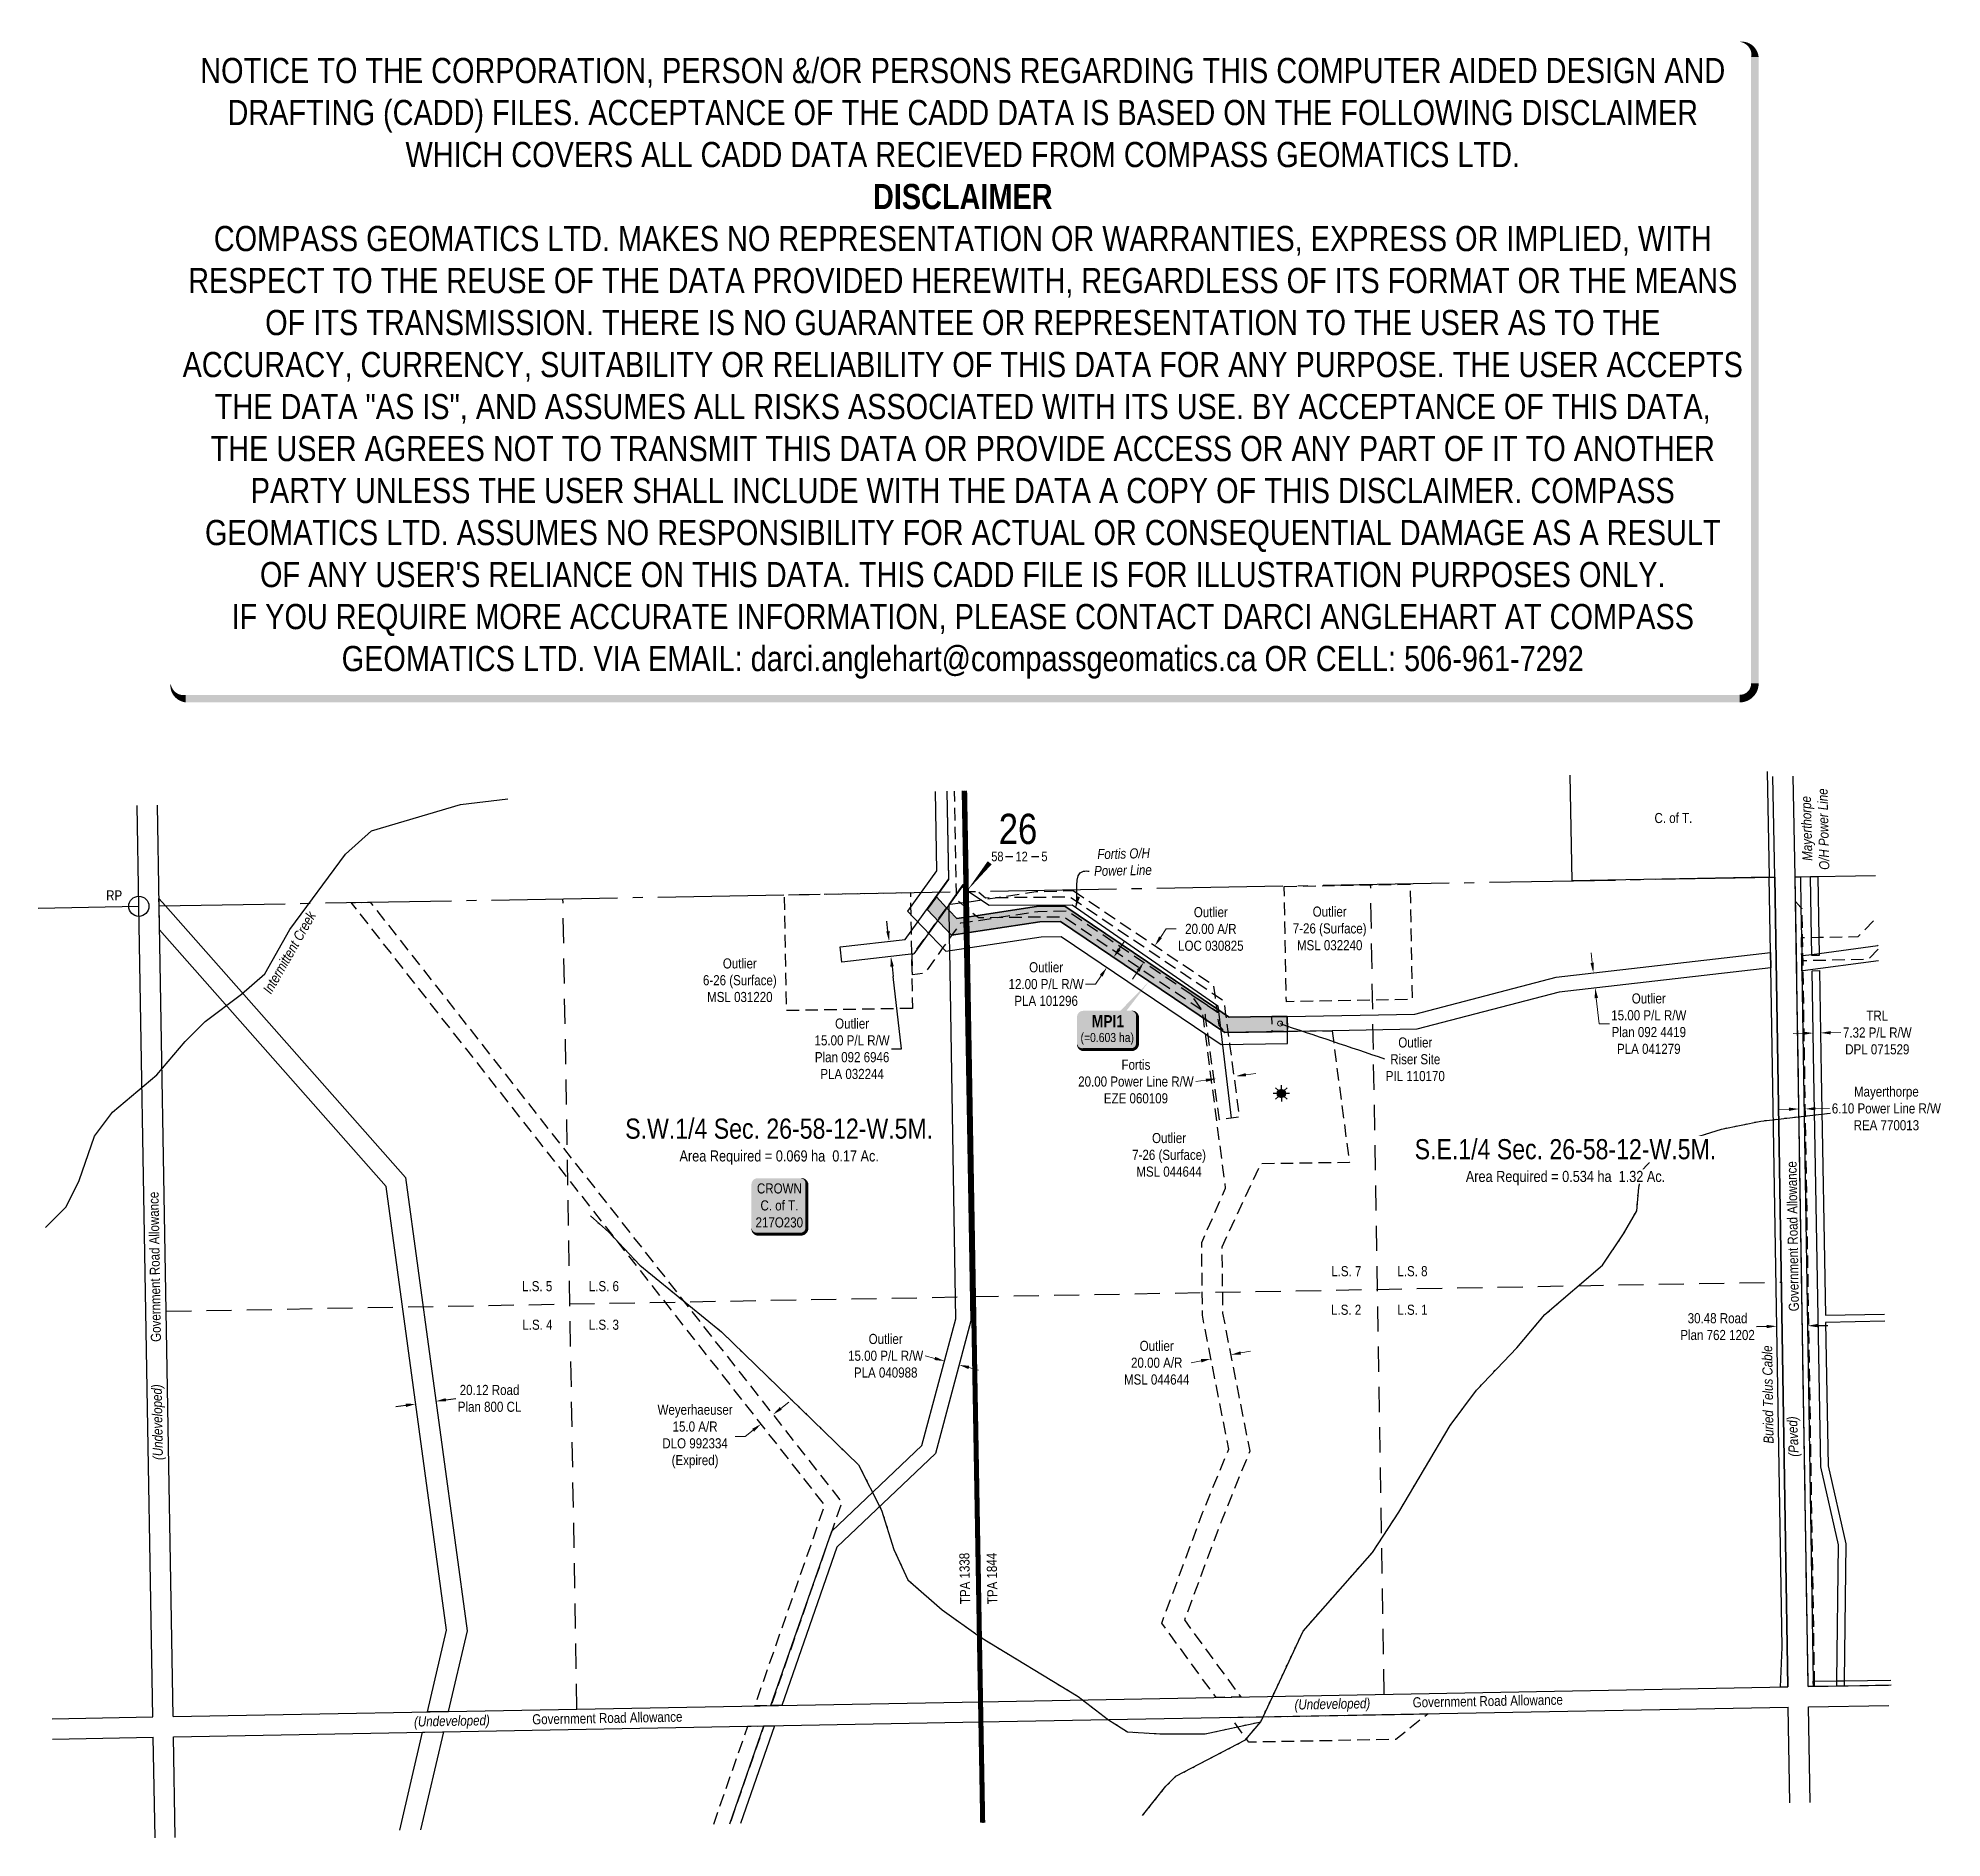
# Model space of a CAD drawing. Extents: x 585916 to 587804, y 5988184 to 5989970.
import ezdxf
from ezdxf.enums import TextEntityAlignment as Align

# ---------------------------------------------------------------- set-up
doc = ezdxf.new("R2010")
doc.units = 0
doc.header["$LTSCALE"] = 5
doc.header["$PDSIZE"] = 0.5
for name, pattern in [('CENTERLINEX3', [5, 2.5, -1, 0.5, -1]), ('foc-ACCESSROAD', [3.75, 2.5, -1.25]), ('foc-FLOWLINE', [3.75, 2.5, -1.25]), ('foc-LSD', [8, 5, -3]), ('foc-QUARTERLINE', [33, 25, -3, 2, -3]), ('foc-WHEELTRACKS', [2, 0.4, -1.6])]:
    doc.linetypes.add(name, pattern=pattern)
doc.layers.get('Defpoints').update_dxf_attribs({"color": 9})
for name, color, linetype in [('10', 1, 'Continuous'), ('35', 37, 'Continuous'), ('9', 3, 'Continuous'), ('AS-OWNER', 7, 'Continuous'), ('AS-POWER', 104, 'foc-POWER'), ('AS-TELUS', 224, 'foc-TEL'), ('C-AR', 13, 'foc-ACCESSROAD'), ('C-RW', 13, 'Continuous'), ('C-SYMBOL', 7, 'Continuous'), ('C-WS', 13, 'foc-ACCESSROAD'), ('C-WS-S', 8, 'Continuous'), ('CG-NOTES', 7, 'Continuous'), ('F-AR', 190, 'foc-ACCESSROAD'), ('F-EZE', 190, 'foc-FLOWLINE'), ('F-RW', 190, 'Continuous'), ('L-AREAREQUIRED', 7, 'Continuous'), ('L-QSEC', 8, 'foc-QUARTERLINE'), ('L-ROAD-T', 7, 'Continuous'), ('L-SEC', 7, 'Continuous'), ('L-SECLBL', 7, 'Continuous'), ('L-SECTION-LSD', 7, 'foc-LSD'), ('L-TITLEDB', 4, 'Continuous'), ('L-TITLEDB-T', 4, 'Continuous'), ('P-TEMP-BLOCKS', 250, 'Continuous'), ('P-TEMP-H', 41, 'Continuous'), ('P-TEMP_WORKSPACE', 46, 'Continuous'), ('T-CREEK', 160, 'Continuous'), ('T-WATER-P3', 160, 'foc-WHEELTRACKS'), ('T-WATER-T', 170, 'Continuous')]:
    doc.layers.add(name, color=color, linetype=linetype)
doc.layers.add('AS-TRAPPER BOUNDARY', color=7, linetype='CENTERLINEX3', true_color=0xb85c00, transparency=0.6)
doc.layers.add('AS-TRAPPER-T', color=7, linetype='Continuous', true_color=0xc26100)
for name, color, linetype, lineweight in [('C-AR-T', 13, 'Continuous', 9), ('C-RW-T', 13, 'Continuous', 9), ('C-WS-T', 13, 'Continuous', 9), ('F-AR-T', 190, 'Continuous', 9), ('F-EZE-T', 190, 'Continuous', 9), ('F-RW-T', 190, 'Continuous', 9), ('T-TEXT', 48, 'Continuous', 18)]:
    doc.layers.add(name, color=color, linetype=linetype, lineweight=lineweight)
doc.layers.add('DISCLAIMER', color=7, linetype='Continuous', plot=False)
doc.styles.add('100L', font='ARIALN.TTF', dxfattribs={"height": 11})
doc.styles.add('175L', font='ARIALN.TTF', dxfattribs={"height": 20})
doc.styles.add('80', font='ARIALN.TTF', dxfattribs={"height": 10})
doc.styles.add('80CG', font='ARIALN.TTF', dxfattribs={"height": 10})
doc.styles.add('80L', font='ARIALN.TTF', dxfattribs={"height": 10})
doc.styles.add('80LS', font='ARIALNI.TTF', dxfattribs={"height": 10})
doc.styles.add('BOLD', font='ARIALNB.TTF')
doc.styles.add('foc-LtypeFont', font='ARIALN.TTF', dxfattribs={"height": 7.35})
doc.styles.add('MtXpl_Arial_Narrow', font='ARIALNI.TTF')
doc.styles.add('SIMPLEX', font='ARIALN.TTF')
doc.linetypes.add('foc-POWER', pattern='A,6,-1,["P",foc-LtypeFont,S=0.2,R=0,X=-0.625,Y=-0.75],-1.24,4', length=12.24)
doc.linetypes.add('foc-POWER-NOLINE', pattern='A,0,-4,["P",foc-LtypeFont,S=0.2,R=0,X=-0.625,Y=-0.75],-8.24', length=12.24)
doc.linetypes.add('foc-TEL', pattern='A,2,-1,["T",foc-LtypeFont,S=0.2,R=0,X=-0.425,Y=-0.75],-1.24,8', length=12.24)
doc.linetypes.add('foc-TEL-NOLINE', pattern='A,0,-2,["T",foc-LtypeFont,S=0.2,R=0,X=-0.425,Y=-0.75],-10.24', length=12.24)
doc.linetypes.add('foc-TOPO-flowdirection-NOLINE', pattern='A,0,[">",foc-LtypeFont,S=0.3,R=0,X=0,Y=-0.945],-20,[">",foc-LtypeFont,S=0.3,R=0,X=0,Y=-0.945],0', length=20)
doc.dimstyles.new('Compass 5 000', dxfattribs={"dimscale": 5, "dimtxt": 9, "dimasz": 2, "dimexe": 0.2, "dimexo": 0.0625, "dimgap": 0.5, "dimtad": 0, "dimtih": 1, "dimtoh": 1, "dimzin": 0, "dimdsep": 46, "dimtxsty": '80CG', "dimcen": 0.1, "dimse1": 1, "dimse2": 1, "dimclrd": 256, "dimclrt": 256, "dimaunit": 1, "dimadec": 4, "dimazin": 0, "dimtfac": 0.06, "dimtofl": 0, "dimtmove": 0, "dimatfit": 1, "dimfxl": 0.2, "dimtolj": 1, "dimtzin": 0, "dimlwd": -1, "dimarcsym": 0})

msp = doc.modelspace()

# ---------------------------------------------------------------- texts
at = {"layer": 'AS-TELUS', "insert": (587627.455, 5988575.499), "char_height": 9.99983, "attachment_point": 1, "rotation": 90.899801, "style": '175L'}
msp.add_mtext_dynamic_manual_height_columns('{\\fArial Narrow|b0|i1|c0|p34;Buried Telus Cable}', width=97.27709, gutter_width=100.043, heights=[0], dxfattribs=at)
at = {"layer": 'AS-TRAPPER-T', "style": '80L'}
for s, p in [('TPA 1338', (586840.394, 5988416.411)), ('TPA 1844', (586867.444, 5988416.375))]:
    msp.add_text(s, height=9.9897, rotation=91.002164, dxfattribs=at).set_placement(p)
at = {"layer": 'C-SYMBOL', "color": 3, "style": '175L'}
msp.add_text('S.W.1/4 Sec. 26-58-12-W.5M.', height=19.99101, dxfattribs=at).set_placement((586650.851, 5988872.112), align=Align.BOTTOM_CENTER)
at = {"layer": 'C-WS-T', "char_height": 9.99551, "width": 78.95946, "attachment_point": 5, "style": '80CG'}
for s, insert in [('\\A1;Outlier\\P7-26 (Surface)\\PMSL 032240', (587197, 5989086.696)), ('\\A1;Outlier\\P6-26 (Surface)\\PMSL 031220', (586611.821, 5989035.307)), ('\\A1;Outlier\\PRiser Site\\PPIL 110170', (587281.936, 5988956.884)), ('\\A1;Outlier\\P7-26 (Surface)\\PMSL 044644', (587037.669, 5988862.054))]:
    msp.add_mtext(s, dxfattribs=dict(at, insert=insert))
at = {"layer": 'L-AREAREQUIRED', "color": 5, "style": '100L'}
msp.add_text('Area Required = 0.069 ha  0.17 Ac.', height=10.99506, dxfattribs=at).set_placement((586650.851, 5988852.225), align=Align.BOTTOM_CENTER)
at = {"layer": 'L-ROAD-T', "style": '80L'}
for height, rotation, p in [(9.99551, 90.917515, (587656.361, 5988781.285)), (10, 90.940902, (586031.316, 5988751)), (10, 1.053684, (586480.33, 5988303.32)), (10, 1.051452, (587353.836, 5988320.165))]:
    msp.add_text('Government Road Allowance', height=height, rotation=rotation, dxfattribs=at).set_placement(p, align=Align.MIDDLE_CENTER)
at = {"layer": 'L-TITLEDB-T', "insert": (587538.011, 5989196.249), "char_height": 9.99551, "width": 36.66606, "attachment_point": 5, "style": '80CG'}
msp.add_mtext('\\A1;C. of T.', dxfattribs=at)
at = {"layer": 'T-TEXT', "style": '80LS'}
for s, height, rotation, p in [('(Undeveloped)', 10, 90.940902, (586033.848, 5988596.833)), ('(Paved)', 9.9955, 92.688527, (587656.565, 5988582.542)), ('(Undeveloped)', 10, 1.051452, (587199.675, 5988317.336)), ('(Undeveloped)', 10, 1.053684, (586326.168, 5988300.485))]:
    msp.add_text(s, height=height, rotation=rotation, dxfattribs=at).set_placement(p, align=Align.MIDDLE_CENTER)
at = {"layer": 'T-WATER-T', "insert": (586135.659, 5989021.506), "char_height": 9.99551, "attachment_point": 1, "rotation": 60.391195, "style": '100L'}
msp.add_mtext_dynamic_manual_height_columns('\\pi4.91193;{\\fArial Narrow|b0|i1|c0|p34;Intermittent Creek}', width=100.88801, gutter_width=54.975, heights=[0], dxfattribs=at)

# ---------------------------------------------------------------- blocks, each defined once
blk = doc.blocks.new('RP')
at = {"layer": '35', "color": 3}
blk.add_circle((0, 0), 10, dxfattribs=at)
at = {"layer": '35', "color": 3, "style": '80'}
blk.add_attdef('RP_001', (-32.4, 5.8), '', height=10, dxfattribs=at)
blk = doc.blocks.new('L-SECLBL')
at = {"layer": '9', "color": 7}
for p, q in [((-5.1, -27.8), (-12.3, -27.8)), ((20.7, -27.8), (13.5, -27.8))]:
    blk.add_line(p, q, dxfattribs=at)
at = {"layer": '10', "color": 2, "style": 'SIMPLEX'}
blk.add_attdef('SEC', text='', height=30, dxfattribs=at).set_placement((0, 0), align=Align.MIDDLE)
at = {"layer": '10', "color": 5, "style": '80L'}
blk.add_attdef('TWP', text='', height=9.5, dxfattribs=at).set_placement((-14.4, -27.4), align=Align.MIDDLE_RIGHT)
blk.add_attdef('RGE', text='', height=9.5, dxfattribs=at).set_placement((3.6, -27.4), align=Align.MIDDLE_CENTER)
blk.add_attdef('MER', text='', height=9.5, dxfattribs=at).set_placement((23.2, -27.4), align=Align.MIDDLE_LEFT)
blk = doc.blocks.new('*D378')
at = {"layer": 'C-AR-T', "transparency": 16777216}
for p, q in [((587029.2, 5989077.9), (587034.8, 5989086.2)), ((587034.8, 5989086.2), (587044.8, 5989086.2)), ((587006.9, 5989044.7), (587001.3, 5989036.4))]:
    blk.add_line(p, q, dxfattribs=at)
for points in [[(587027.8, 5989078.8), (587030.6, 5989077), (587023.6, 5989069.6)], [(587005.5, 5989045.6), (587008.3, 5989043.8), (587012.5, 5989053)]]:
    blk.add_solid(points, dxfattribs=at)
at = {"layer": 'Defpoints', "color": 0, "transparency": 16777216}
for p in [(587002.7, 5989083.7), (586991.5, 5989067.1), (587023.6, 5989069.6)]:
    blk.add_point(p, dxfattribs=at)
at = {"layer": 'C-AR-T', "transparency": 16777216, "insert": (587079.1, 5989086.2), "char_height": 10, "attachment_point": 5, "style": '80CG'}
blk.add_mtext('\\A1;Outlier\\P20.00 A/R\\PLOC 030825', dxfattribs=at)
blk = doc.blocks.new('*D380')
at = {"layer": 'C-RW-T', "transparency": 16777216}
for p, q in [((586805.2, 5988660.1), (586795.6, 5988662.7)), ((586839.1, 5988651.1), (586848.7, 5988648.5))]:
    blk.add_line(p, q, dxfattribs=at)
for points in [[(586805.7, 5988661.7), (586804.8, 5988658.5), (586814.9, 5988657.5)], [(586839.5, 5988652.7), (586838.6, 5988649.5), (586829.4, 5988653.7)]]:
    blk.add_solid(points, dxfattribs=at)
at = {"layer": 'Defpoints', "color": 0, "transparency": 16777216}
for p in [(586814, 5988654), (586814.9, 5988657.5), (586828.5, 5988650.1)]:
    blk.add_point(p, dxfattribs=at)
at = {"layer": 'C-RW-T', "transparency": 16777216, "insert": (586756.5, 5988662.7), "char_height": 10, "attachment_point": 5, "style": '80CG'}
blk.add_mtext('\\A1;Outlier\\P15.00 P/L R/W\\PPLA 040988', dxfattribs=at)
blk = doc.blocks.new('*D381')
at = {"layer": 'C-RW-T', "transparency": 16777216}
for p, q in [((587457.5, 5989052.5), (587456.3, 5989062.4)), ((587461.5, 5989017.7), (587464.5, 5988992.2)), ((587464.5, 5988992.2), (587474.5, 5988992.2))]:
    blk.add_line(p, q, dxfattribs=at)
for points in [[(587459.1, 5989052.7), (587455.8, 5989052.3), (587458.6, 5989042.6)], [(587463.2, 5989017.9), (587459.9, 5989017.5), (587460.4, 5989027.7)]]:
    blk.add_solid(points, dxfattribs=at)
at = {"layer": 'Defpoints', "color": 0, "transparency": 16777216}
for p in [(587455, 5989042.1), (587456.7, 5989027.2), (587460.4, 5989027.7)]:
    blk.add_point(p, dxfattribs=at)
at = {"layer": 'C-RW-T', "transparency": 16777216, "insert": (587513.6, 5988992.2), "char_height": 10, "attachment_point": 5, "style": '80CG'}
blk.add_mtext('\\A1;Outlier\\P15.00 P/L R/W\\PPlan 092 4419\\PPLA 041279', dxfattribs=at)
blk = doc.blocks.new('*D386')
at = {"layer": 'C-RW-T', "transparency": 16777216}
for p, q in [((586988.3, 5989066.4), (586993.9, 5989074.6)), ((586964.7, 5989031.5), (586954.7, 5989031.5)), ((586970.3, 5989039.8), (586964.7, 5989031.5))]:
    blk.add_line(p, q, dxfattribs=at)
for points in [[(586986.9, 5989067.3), (586989.7, 5989065.4), (586982.7, 5989058.1)], [(586969, 5989040.7), (586971.7, 5989038.9), (586975.9, 5989048.1)]]:
    blk.add_solid(points, dxfattribs=at)
at = {"layer": 'Defpoints', "color": 0, "transparency": 16777216}
for p in [(586975.9, 5989048.1), (587023.6, 5989015.9), (587030.3, 5989025.9)]:
    blk.add_point(p, dxfattribs=at)
at = {"layer": 'C-RW-T', "transparency": 16777216, "insert": (586915.7, 5989031.5), "char_height": 10, "attachment_point": 5, "style": '80CG'}
blk.add_mtext('\\A1;Outlier\\P12.00 P/L R/W\\PPLA 101296', dxfattribs=at)
blk = doc.blocks.new('*D390')
at = {"layer": 'Defpoints', "color": 0, "transparency": 16777216}
for p in [(586630.3, 5988598.3), (586632.8, 5988595), (586642.1, 5988607.6)]:
    blk.add_point(p, dxfattribs=at)
at = {"layer": 'F-AR-T', "transparency": 16777216}
for p, q in [((586652.5, 5988610.5), (586660.3, 5988616.7)), ((586617.1, 5988582.7), (586607.1, 5988582.7)), ((586625, 5988588.9), (586617.1, 5988582.7))]:
    blk.add_line(p, q, dxfattribs=at)
for points in [[(586651.5, 5988611.8), (586653.5, 5988609.2), (586644.6, 5988604.3)], [(586624, 5988590.2), (586626, 5988587.5), (586632.8, 5988595)]]:
    blk.add_solid(points, dxfattribs=at)
at = {"layer": 'F-AR-T', "transparency": 16777216, "insert": (586567.4, 5988582.7), "char_height": 10, "attachment_point": 5, "style": '80CG'}
blk.add_mtext('\\A1;Weyerhaeuser\\P15.0 A/R\\PDLO 992334\\P(Expired)', dxfattribs=at)
blk = doc.blocks.new('*D391')
at = {"layer": 'Defpoints', "color": 0, "transparency": 16777216}
for p in [(587084.2, 5988937.5), (587086.4, 5988920.8), (587106.2, 5988923.5)]:
    blk.add_point(p, dxfattribs=at)
at = {"layer": 'F-EZE-T', "transparency": 16777216}
for p, q in [((587074.3, 5988936.2), (587064.3, 5988934.8)), ((587113.9, 5988941.5), (587123.8, 5988942.9))]:
    blk.add_line(p, q, dxfattribs=at)
for points in [[(587074, 5988937.8), (587074.5, 5988934.5), (587084.2, 5988937.5)], [(587113.7, 5988943.2), (587114.1, 5988939.9), (587104, 5988940.2)]]:
    blk.add_solid(points, dxfattribs=at)
at = {"layer": 'F-EZE-T', "transparency": 16777216, "insert": (587004.8, 5988934.8), "char_height": 10, "attachment_point": 5, "style": '80CG'}
blk.add_mtext('\\A1;Fortis\\P20.00 Power Line R/W\\PEZE 060109', dxfattribs=at)
blk = doc.blocks.new('*D392')
at = {"layer": 'Defpoints', "color": 0, "transparency": 16777216}
for p in [(587662.6, 5988906.4), (587668.7, 5988907.7), (587668.7, 5988906.5)]:
    blk.add_point(p, dxfattribs=at)
at = {"layer": 'F-EZE-T', "transparency": 16777216}
for p, q in [((587652.6, 5988907.4), (587642.6, 5988907.2)), ((587678.7, 5988907.9), (587692.9, 5988908.1))]:
    blk.add_line(p, q, dxfattribs=at)
for points in [[(587652.6, 5988909), (587652.6, 5988905.7), (587662.6, 5988907.6)], [(587678.7, 5988909.5), (587678.7, 5988906.2), (587668.7, 5988907.7)]]:
    blk.add_solid(points, dxfattribs=at)
at = {"layer": 'F-EZE-T', "transparency": 16777216, "insert": (587749.3, 5988908.1), "char_height": 10, "attachment_point": 5, "style": '80CG', "bg_fill": 3, "box_fill_scale": 1.1, "bg_fill_color": 256, "bg_fill_true_color": 13158600, "bg_fill_transparency": 0}
blk.add_mtext('\\A1;Mayerthorpe\\P6.10 Power Line R/W\\PREA 770013', dxfattribs=at)
blk = doc.blocks.new('*D396')
at = {"layer": 'Defpoints', "color": 0, "transparency": 16777216}
for p in [(587684, 5988983.1), (587677.9, 5988919.9), (587685.2, 5988920.1)]:
    blk.add_point(p, dxfattribs=at)
at = {"layer": 'F-RW-T', "transparency": 16777216}
for p, q in [((587666.7, 5988982.7), (587656.7, 5988982.6)), ((587694, 5988983.3), (587704, 5988983.4))]:
    blk.add_line(p, q, dxfattribs=at)
for points in [[(587666.7, 5988984.4), (587666.7, 5988981.1), (587676.7, 5988982.9)], [(587694, 5988984.9), (587694.1, 5988981.6), (587684, 5988983.1)]]:
    blk.add_solid(points, dxfattribs=at)
at = {"layer": 'F-RW-T', "transparency": 16777216, "insert": (587740.3, 5988983.4), "char_height": 10, "attachment_point": 5, "style": '80CG'}
blk.add_mtext('\\A1;TRL\\P7.32 P/L R/W\\PDPL 071529', dxfattribs=at)
blk = doc.blocks.new('*D398')
at = {"layer": 'Defpoints', "color": 0, "transparency": 16777216}
for p in [(586310.3, 5988617.6), (586311.2, 5988611.4), (586291.3, 5988608.6)]:
    blk.add_point(p, dxfattribs=at)
at = {"layer": 'L-TITLEDB-T', "transparency": 16777216}
for p, q in [((586280.5, 5988613.5), (586270.6, 5988612.2)), ((586320.2, 5988619), (586330.1, 5988620.4))]:
    blk.add_line(p, q, dxfattribs=at)
for points in [[(586280.3, 5988615.2), (586280.7, 5988611.9), (586290.4, 5988614.9)], [(586320, 5988620.7), (586320.5, 5988617.4), (586310.3, 5988617.6)]]:
    blk.add_solid(points, dxfattribs=at)
at = {"layer": 'L-TITLEDB-T', "transparency": 16777216, "insert": (586363.5, 5988620.4), "char_height": 10, "attachment_point": 5, "style": '80CG'}
blk.add_mtext('\\A1;20.12 Road\\PPlan 800 CL', dxfattribs=at)
blk = doc.blocks.new('*D400')
at = {"layer": 'Defpoints', "color": 0, "transparency": 16777216}
for p in [(587640.3, 5988706.2), (587670.9, 5988706.8), (587640.5, 5988692)]:
    blk.add_point(p, dxfattribs=at)
at = {"layer": 'L-TITLEDB-T', "transparency": 16777216}
for p, q in [((587630.5, 5988691.8), (587620.5, 5988691.6)), ((587681.2, 5988692.7), (587691.2, 5988692.9))]:
    blk.add_line(p, q, dxfattribs=at)
for points in [[(587630.5, 5988693.4), (587630.6, 5988690.1), (587640.5, 5988692)], [(587681.1, 5988694.3), (587681.2, 5988691), (587671.2, 5988692.5)]]:
    blk.add_solid(points, dxfattribs=at)
at = {"layer": 'L-TITLEDB-T', "transparency": 16777216, "insert": (587581.8, 5988691.6), "char_height": 10, "attachment_point": 5, "style": '80CG'}
blk.add_mtext('\\A1;30.48 Road\\PPlan 762 1202', dxfattribs=at)
blk = doc.blocks.new('*U376')
h = blk.add_hatch(color=255)
edge = h.paths.add_edge_path()
edge.add_line((-21.5, -28.5), (21.5, -28.5))
edge.add_arc((21.5, -22.5), 6, 270, 360)
edge.add_line((27.5, -22.5), (27.5, 21))
edge.add_arc((21.5, 21), 6, 0, 90)
edge.add_line((21.5, 27), (-21.5, 27))
edge.add_arc((-21.5, 21), 6, 90, 180)
edge.add_line((-27.5, 21), (-27.5, -22.5))
edge.add_arc((-21.5, -22.5), 6, 180, 270)
at = {"color": 14, "flags": 128}
blk.add_lwpolyline([(-21.5, -28.5, 3, 3, 0), (21.5, -28.5, 3, 3, 0.414214), (27.5, -22.5, 3, 3, 0), (27.5, 21, 3, 0, 0.414214), (21.5, 27, 0, 0, 0), (-21.5, 27, 0, 0, 0.414214), (-27.5, 21, 0, 0, 0), (-27.5, -22.5, 0, 3, 0.414214)], format="xyseb", close=True, dxfattribs=at)
at = {"color": 14, "style": '80'}
blk.add_attdef('ENTER_TEXT_001', (-26.8, -4.9), '', height=10, dxfattribs=at)
blk = doc.blocks.new('GAS')
h = blk.add_hatch(color=255)
h.dxf.hatch_style = 1
edge = h.paths.add_edge_path()
edge.add_arc((0, 0), 0.9, 0, 360)
for p, q in [((-0.81, 0), (-1.62, 0)), ((-0.57, 0.57), (-1.14, 1.14)), ((0, 0.81), (0, 1.62)), ((0.57, 0.57), (1.14, 1.14)), ((1.62, 0), (0.81, 0)), ((-0.57, -0.57), (-1.14, -1.14)), ((0, -0.81), (0, -1.62)), ((1.14, -1.14), (0.57, -0.57))]:
    blk.add_line(p, q)
blk.add_circle((0, 0), 0.8)
blk = doc.blocks.new('*D407')
at = {"layer": 'C-RW', "transparency": 16777216}
for p, q in [((586758.8, 5989083.9), (586757.6, 5989093.8)), ((586762.8, 5989049), (586764, 5989039.1)), ((586772.3, 5988967.3), (586764, 5989039.1)), ((586762.3, 5988967.3), (586772.3, 5988967.3))]:
    blk.add_line(p, q, dxfattribs=at)
for points in [[(586760.4, 5989084.1), (586757.1, 5989083.7), (586759.9, 5989074)], [(586764.5, 5989049.2), (586761.2, 5989048.8), (586761.7, 5989058.9)]]:
    blk.add_solid(points, dxfattribs=at)
at = {"layer": 'Defpoints', "color": 0, "transparency": 16777216}
for p in [(586751.2, 5989073), (586753, 5989057.9), (586761.7, 5989058.9)]:
    blk.add_point(p, dxfattribs=at)
at = {"layer": 'C-RW', "transparency": 16777216, "insert": (586723.2, 5988967.3), "char_height": 10, "attachment_point": 5, "style": '80CG'}
blk.add_mtext('\\A1;Outlier\\P15.00 P/L R/W\\PPlan 092 6946\\PPLA 032244', dxfattribs=at)
blk = doc.blocks.new('*D455')
at = {"layer": 'C-AR-T', "transparency": 16777216}
for p, q in [((587069.5, 5988657.8), (587059.7, 5988655.8)), ((587108.7, 5988665.5), (587118.5, 5988667.4))]:
    blk.add_line(p, q, dxfattribs=at)
for points in [[(587069.2, 5988659.4), (587069.8, 5988656.1), (587079.3, 5988659.7)], [(587108.4, 5988667.1), (587109, 5988663.9), (587098.9, 5988663.6)]]:
    blk.add_solid(points, dxfattribs=at)
at = {"layer": 'Defpoints', "color": 0, "transparency": 16777216}
for p in [(587097.4, 5988671), (587077.8, 5988667.1), (587079.3, 5988659.7)]:
    blk.add_point(p, dxfattribs=at)
at = {"layer": 'C-AR-T', "transparency": 16777216, "insert": (587025.4, 5988655.8), "char_height": 10, "attachment_point": 5, "style": '80CG'}
blk.add_mtext('\\A1;Outlier\\P20.00 A/R\\PMSL 044644', dxfattribs=at)
blk = doc.blocks.new('*U457')
at = {"true_color": 0xff8aff}
h = blk.add_hatch(color=211, dxfattribs=at)
edge = h.paths.add_edge_path()
edge.add_line((-24, -20), (24, -20))
edge.add_arc((24, -14), 6, 270, 360)
edge.add_line((30, -14), (30, 12.5))
edge.add_arc((24, 12.5), 6, 0, 90)
edge.add_line((24, 18.5), (-24, 18.5))
edge.add_arc((-24, 12.5), 6, 90, 180)
edge.add_line((-30, 12.5), (-30, -14))
edge.add_arc((-24, -14), 6, 180, 270)
at = {"flags": 128}
blk.add_lwpolyline([(41.1, 47.2, 0, 7.5, 0), (0, 0, 0, 0, 0)], format="xyseb", dxfattribs=at)
at = {"color": 250, "flags": 128}
blk.add_lwpolyline([(-24, -20, 3, 3, 0), (24, -20, 3, 3, 0.414214), (30, -14, 3, 3, 0), (30, 12.5, 3, 0, 0.414214), (24, 18.5, 0, 0, 0), (-24, 18.5, 0, 0, 0.414214), (-30, 12.5, 0, 0, 0), (-30, -14, 0, 3, 0.414214)], format="xyseb", close=True, dxfattribs=at)
at = {"color": 250}
for tag, p, height, style in [('TEMP_AREA_W1_001', (-9.2, 2.2), 12, 'BOLD'), ('ENTER_TEXT_001', (-30.7, -12.5), 9, '80')]:
    blk.add_attdef(tag, p, '', height=height, dxfattribs=dict(at, style=style))
blk = doc.blocks.new('Disclaimer_Legal')
at = {"layer": 'DISCLAIMER', "color": 254, "flags": 128}
blk.add_lwpolyline([(-3612.9, -1104.6, 37.5, 37.5, 0), (4096.1, -1104.6, 37.5, 37.5, 0.414214), (4171.1, -1029.6, 37.5, 37.5, 0), (4171.1, 2078.7, 37.5, 0, 0.414214), (4096.1, 2153.7, 0, 0, 0), (-3612.9, 2153.7, 0, 0, 0.414214), (-3687.9, 2078.7, 0, 0, 0), (-3687.9, -1029.6, 0, 37.5, 0.414214)], format="xyseb", close=True, dxfattribs=at)
at = {"layer": 'DISCLAIMER', "color": 254, "insert": (241.6, 533.9), "char_height": 125, "width": 7717.568, "attachment_point": 5, "style": '80'}
blk.add_mtext('NOTICE TO THE CORPORATION, PERSON &/OR PERSONS REGARDING THIS COMPUTER AIDED DESIGN AND DRAFTING (CADD) FILES. ACCEPTANCE OF THE CADD DATA IS BASED ON THE FOLLOWING DISCLAIMER WHICH COVERS ALL CADD DATA RECIEVED FROM COMPASS GEOMATICS LTD.\\P{\\fArial Narrow|b1|i0|c0|p34;DISCLAIMER}\\PCOMPASS GEOMATICS LTD. MAKES NO REPRESENTATION OR WARRANTIES, EXPRESS OR IMPLIED, WITH RESPECT TO THE REUSE OF THE DATA PROVIDED HEREWITH, REGARDLESS OF ITS FORMAT OR THE MEANS OF ITS TRANSMISSION. THERE IS NO GUARANTEE OR REPRESENTATION TO THE USER AS TO THE ACCURACY, CURRENCY, SUITABILITY OR RELIABILITY OF THIS DATA FOR ANY PURPOSE. THE USER ACCEPTS THE DATA "AS IS", AND ASSUMES ALL RISKS ASSOCIATED WITH ITS USE. BY ACCEPTANCE OF THIS DATA, THE USER AGREES NOT TO TRANSMIT THIS DATA OR PROVIDE ACCESS OR ANY PART OF IT TO ANOTHER PARTY UNLESS THE USER SHALL INCLUDE WITH THE DATA A COPY OF THIS DISCLAIMER. COMPASS GEOMATICS LTD. ASSUMES NO RESPONSIBILITY FOR ACTUAL OR CONSEQUENTIAL DAMAGE AS A RESULT OF ANY USER\'S RELIANCE ON THIS DATA. THIS CADD FILE IS FOR ILLUSTRATION PURPOSES ONLY.\\PIF YOU REQUIRE MORE ACCURATE INFORMATION, PLEASE CONTACT DARCI ANGLEHART AT COMPASS GEOMATICS LTD. VIA EMAIL: darci.anglehart@compassgeomatics.ca OR CELL: 506-961-7292', dxfattribs=at)

# ---------------------------------------------------------------- dimensions: what is measured, and where the dimension line sits
at = {"layer": 'C-AR-T'}
dim = msp.add_aligned_dim(p1=(587097.439, 5988670.963), p2=(587077.832, 5988667.108), distance=7.544, text='Outlier\\P20.00 A/R\\PMSL 044644', dimstyle='Compass 5 000', dxfattribs=at)
dim.commit()
dim.dimension.update_dxf_attribs({"geometry": '*D455', "text_midpoint": (587025.39, 5988655.846)})
at = {"layer": 'C-RW', "color": 1}
dim = msp.add_linear_dim(base=(586761.658, 5989058.926), p1=(586751.236, 5989072.974), p2=(586752.984, 5989057.919), angle=276.624122, text='Outlier\\P15.00 P/L R/W\\PPlan 092 6946\\PPLA 032244', dimstyle='Compass 5 000', override={"dimtmove": 1}, dxfattribs=at)
dim.commit()
dim.dimension.update_dxf_attribs({"geometry": '*D407', "text_midpoint": (586751.434, 5988967.308), "dimtype": 161})
at = {"layer": 'C-RW-T'}
for base, p1, p2, angle, text, picture, middle in [((586975.944, 5989048.098), (587030.303, 5989025.893), (587023.566, 5989015.922), 235.955537, 'Outlier\\P12.00 P/L R/W\\PPLA 101296', '*D386', (586915.661, 5989031.526)), ((587460.384, 5989027.652), (587455.008, 5989042.135), (587456.742, 5989027.228), 276.634567, 'Outlier\\P15.00 P/L R/W\\PPlan 092 4419\\PPLA 041279', '*D381', (587513.589, 5988992.235))]:
    dim = msp.add_linear_dim(base=base, p1=p1, p2=p2, angle=angle, text=text, dimstyle='Compass 5 000', dxfattribs=at)
    dim.commit()
    dim.dimension.update_dxf_attribs({"geometry": picture, "text_midpoint": middle, "dimtype": 161})
dim = msp.add_aligned_dim(p1=(586828.457, 5988650.096), p2=(586813.955, 5988653.955), distance=-3.699, text='Outlier\\P15.00 P/L R/W\\PPLA 040988', dimstyle='Compass 5 000', dxfattribs=at)
dim.commit()
dim.dimension.update_dxf_attribs({"geometry": '*D380', "text_midpoint": (586756.493, 5988662.673)})
at = {"layer": 'F-AR-T'}
dim = msp.add_aligned_dim(p1=(586642.051, 5988607.606), p2=(586630.264, 5988598.319), distance=4.172, text='Weyerhaeuser\\P15.0 A/R\\PDLO 992334\\P(Expired)', dimstyle='Compass 5 000', dxfattribs=at)
dim.commit()
dim.dimension.update_dxf_attribs({"geometry": '*D390', "text_midpoint": (586567.39, 5988582.663)})
at = {"layer": 'F-EZE-T'}
dim = msp.add_linear_dim(base=(587084.168, 5988937.526), p1=(587106.227, 5988923.516), p2=(587086.426, 5988920.837), angle=187.703418, text='Fortis\\P20.00 Power Line R/W\\PEZE 060109', dimstyle='Compass 5 000', dxfattribs=at)
dim.commit()
dim.dimension.update_dxf_attribs({"geometry": '*D391', "text_midpoint": (587004.755, 5988934.846), "dimtype": 161})
at = {"layer": 'L-TITLEDB-T'}
for p1, p2, distance, text, picture, middle in [((587670.905, 5988706.789), (587640.278, 5988706.242), 14.292, '30.48 Road\\PPlan 762 1202', '*D400', (587581.832, 5988691.596)), ((586291.258, 5988608.639), (586311.181, 5988611.374), 6.329, '20.12 Road\\PPlan 800 CL', '*D398', (586363.504, 5988620.364))]:
    dim = msp.add_aligned_dim(p1=p1, p2=p2, distance=distance, text=text, dimstyle='Compass 5 000', dxfattribs=at)
    dim.commit()
    dim.dimension.update_dxf_attribs({"geometry": picture, "text_midpoint": middle})

# ---------------------------------------------------------------- hatches: boundary and pattern name
at = {"layer": 'P-TEMP-H'}
h = msp.add_hatch(color=256, dxfattribs=at)
h.dxf.hatch_style = 1
h.paths.add_polyline_path([(587139.744, 5988999.249), (587097.417, 5988998.679), (587093.771, 5989001.144), (587084.85, 5989007.178), (586934.338, 5989108.971), (586908.248, 5989108.726), (586845.94, 5989099.373), (586837.014, 5989098.04), (586834.08, 5989097.6), (586826.938, 5989096.529), (586819.43, 5989104.611), (586817.006, 5989107.22), (586806.801, 5989118.215), (586797.656, 5989105.409), (586821.743, 5989080.123), (586909.607, 5989093.413), (586930.018, 5989093.64), (587092.981, 5988983.551), (587140.062, 5988984.306), (587155.067, 5988984.547), (587154.749, 5988999.452)])

# ---------------------------------------------------------------- linework, layer by layer
at = {"layer": 'AS-POWER', "linetype": 'foc-POWER-NOLINE', "flags": 128}
msp.add_lwpolyline([(587660.337, 5989044.274), (587658.838, 5989137.909), (587656.825, 5989237.88)], dxfattribs=at)
at = {"layer": 'AS-POWER'}
msp.add_lwpolyline([(586834.084, 5989223.247), (586835.793, 5989125.298), (586859.09, 5989109.973), (586941.382, 5989110.239), (587085.883, 5989009.84), (587099.263, 5988898.501)], dxfattribs=at)
at = {"layer": 'AS-TELUS', "linetype": 'foc-TEL-NOLINE', "flags": 128}
msp.add_lwpolyline([(587651.596, 5988334.165), (587638.729, 5989137.587), (587636.717, 5989237.523)], dxfattribs=at)
at = {"layer": 'AS-TRAPPER BOUNDARY', "const_width": 4.998, "flags": 128}
msp.add_lwpolyline([(586852.757, 5988199.403), (586850.633, 5988319.462), (586834.823, 5989223.26)], dxfattribs=at)
at = {"layer": 'C-AR', "flags": 128}
msp.add_lwpolyline([(586942.594, 5989124.235), (587081.662, 5989030.444), (587082.959, 5989020.98), (587084.85, 5989007.178), (587085.305, 5989003.852), (587059.273, 5989021.409), (586936.722, 5989104.061), (586907.314, 5989103.269), (586869.232, 5989097.557), (586837.108, 5989092.629), (586834.17, 5989092.442), (586830.644, 5989091.92), (586822.581, 5989080.695), (586819.883, 5989076.939), (586813.267, 5989067.73), (586794.871, 5989042.12), (586783.216, 5989040.854), (586782.733, 5989058.792), (586782.675, 5989060.939), (586783.988, 5989061.082), (586799.281, 5989082.452), (586808.085, 5989094.754), (586817.007, 5989107.221), (586819.333, 5989110.473), (586830.425, 5989112.115), (586833.816, 5989112.618), (586836.755, 5989112.815), (586867.388, 5989117.49), (586905.504, 5989123.237), (586942.594, 5989124.235)], close=True, dxfattribs=at)
msp.add_lwpolyline([(587741.217, 5989066.063), (587731.099, 5989055.872), (587666.268, 5989054.647), (587665.361, 5989054.629), (587665.281, 5989059.631), (587664.993, 5989077.638), (587665.9, 5989077.655), (587675.039, 5989077.828), (587682.361, 5989077.965), (587721.339, 5989078.702), (587740.659, 5989098.162)], dxfattribs=at)
at = {"layer": 'C-RW'}
for points in [[(586832.336, 5989223.216), (586833.897, 5989130.765), (586784.471, 5989061.576), (586712.85, 5989053.258), (586711.21, 5989068.592), (586775.992, 5989075.684), (586819.03, 5989135.825), (586817.483, 5989222.952)], [(587741.414, 5989054.737), (587666.423, 5989044.732), (587665.521, 5989044.625), (587665.361, 5989054.629), (587665.281, 5989059.631), (587666.182, 5989059.742), (587675.336, 5989061.007), (587682.642, 5989062.005), (587740.699, 5989069.941), (587741.142, 5989070.382)], [(586601.901, 5988198.387), (586635.68, 5988295.384), (586646.342, 5988295.58), (586612.568, 5988198.597)]]:
    msp.add_lwpolyline(points, dxfattribs=at)
for points in [[(586653.394, 5988315.822), (586642.731, 5988315.625), (586703.033, 5988488.798), (586792.507, 5988573.817), (586826.07, 5988699.253), (586819.998, 5989065.145), (586819.883, 5989076.939), (586819.793, 5989082.442), (586819.43, 5989104.611), (586819.333, 5989110.473), (586826.683, 5989120.704), (586828.458, 5989123.176), (586833.507, 5989130.204), (586833.629, 5989123.268), (586833.816, 5989112.618), (586833.947, 5989109.153), (586834.08, 5989097.6), (586834.17, 5989092.442), (586834.379, 5989082.442), (586834.654, 5989067.3), (586841.111, 5988697.408), (586805.911, 5988565.852), (586708.091, 5988472.905), (586653.394, 5988315.822)], [(586819.43, 5989104.611), (586826.938, 5989096.529), (586834.08, 5989097.6), (586837.014, 5989098.04), (586845.94, 5989099.373), (586908.248, 5989108.726), (586934.338, 5989108.971), (587084.85, 5989007.178), (587093.771, 5989001.144), (587097.417, 5988998.679), (587139.744, 5988999.249), (587154.749, 5988999.452), (587281.5, 5989001.592), (587421.768, 5989038.319), (587634.419, 5989062.761), (587634.667, 5989047.683), (587424.516, 5989023.529), (587283.495, 5988986.638), (587199.4, 5988985.269), (587155.067, 5988984.547), (587092.981, 5988983.551), (586930.018, 5989093.64), (586909.607, 5989093.413), (586821.743, 5989080.123), (586797.656, 5989105.409), (586806.801, 5989118.215), (586817.006, 5989107.22), (586819.43, 5989104.611)]]:
    msp.add_lwpolyline(points, close=True, dxfattribs=at)
at = {"layer": 'C-WS', "flags": 128}
for points in [[(586783.076, 5989007.456), (586658.209, 5989005.235), (586656.165, 5989120.112), (586781.031, 5989122.333), (586781.25, 5989110.033), (586781.291, 5989107.751), (586781.391, 5989102.125), (586781.438, 5989099.495), (586781.69, 5989085.348), (586781.719, 5989083.712), (586782.105, 5989061.987), (586782.144, 5989059.838), (586782.463, 5989041.897), (586782.501, 5989039.769), (586783.076, 5989007.456)], [(587151.918, 5989128.498), (587276.78, 5989130.551), (587278.869, 5989016.332), (587154.01, 5989014.017), (587151.918, 5989128.498)], [(587199.398, 5988985.281), (587216.518, 5988854.486), (587128.321, 5988853.139), (587090.054, 5988770.474), (587090.749, 5988704.98), (587117.675, 5988568.05), (587089.522, 5988498.921), (587052.878, 5988400.597), (587108.721, 5988324.184), (587084.298, 5988323.737), (587030.41, 5988397.474), (587070.903, 5988506.751), (587096.91, 5988570.085), (587070.789, 5988702.928), (587070.023, 5988775.078), (587093.791, 5988828.968), (587073.748, 5988982.098), (587071.664, 5988998.014), (587070.718, 5989005.074), (587059.274, 5989021.41), (587085.305, 5989003.852), (587086.946, 5988990.679), (587092.894, 5988983.62), (587096.11, 5988983.669), (587140.062, 5988984.323), (587155.067, 5988984.547), (587199.398, 5988985.281)], [(587154.749, 5988999.452), (587155.067, 5988984.547), (587140.062, 5988984.323), (587139.744, 5988999.249), (587154.749, 5988999.452)], [(587098.813, 5988303.891), (587117.384, 5988304.231), (587251.451, 5988306.69), (587294.616, 5988307.482), (587262.506, 5988281.997), (587116.823, 5988279.254), (587098.813, 5988303.891)]]:
    msp.add_lwpolyline(points, close=True, dxfattribs=at)
at = {"layer": 'F-AR', "flags": 128}
msp.add_lwpolyline([(586703.033, 5988488.798), (586642.731, 5988315.625), (586626.738, 5988315.33), (586628.559, 5988320.574), (586696.105, 5988514.537), (586226.272, 5989112.454), (586245.094, 5989112.788), (586712.977, 5988517.354), (586703.033, 5988488.798)], close=True, dxfattribs=at)
msp.add_lwpolyline([(586585.9, 5988198.071), (586619.686, 5988295.089), (586635.68, 5988295.384), (586601.901, 5988198.387)], dxfattribs=at)
at = {"layer": 'F-EZE', "flags": 128}
msp.add_lwpolyline([(586834.823, 5989223.26), (586836.571, 5989123.321), (586848.041, 5989123.523), (586855.661, 5989117.203), (586867.388, 5989117.49), (586939.235, 5989118.087), (587082.959, 5989020.98), (587091.927, 5989014.921), (587093.325, 5989004.477), (587093.771, 5989001.144), (587095.988, 5988984.58), (587096.11, 5988983.671), (587097.714, 5988971.689), (587107.367, 5988899.586), (587088.872, 5988897.11), (587087.562, 5988896.935), (587076.401, 5988980.297), (587074.266, 5988996.25), (587073.827, 5988999.525), (587073.643, 5989000.898), (587073.311, 5989003.383), (587070.691, 5989005.112), (586933.214, 5989098.04), (586869.232, 5989097.557), (586848.576, 5989097.147), (586846.458, 5989098.893), (586845.941, 5989099.349), (586836.86, 5989106.808), (586833.947, 5989109.153), (586830.958, 5989111.676), (586830.425, 5989112.115), (586826.781, 5989115.12), (586826.711, 5989119.083), (586826.683, 5989120.704), (586826.64, 5989123.143), (586824.886, 5989223.084)], dxfattribs=at)
msp.add_lwpolyline([(587677.717, 5988339.754), (587677.8, 5988334.573), (587676.879, 5988334.559), (587671.701, 5988334.478), (587659.227, 5989113.39), (587664.514, 5989107.564), (587665.437, 5989106.547), (587665.9, 5989077.655), (587666.183, 5989059.728), (587666.268, 5989054.647), (587666.423, 5989044.719), (587677.717, 5988339.754)], close=True, dxfattribs=at)
at = {"layer": 'F-RW'}
msp.add_lwpolyline([(587682.678, 5989059.96), (587675.357, 5989059.821), (587675.336, 5989061.006), (587675.039, 5989077.828), (587673.974, 5989138.167), (587681.296, 5989138.287), (587682.361, 5989077.965), (587682.642, 5989062.004), (587682.678, 5989059.96)], close=True, dxfattribs=at)
msp.add_lwpolyline([(587747.629, 5988697.016), (587689.01, 5988695.834), (587691.467, 5988553.459), (587709.21, 5988475.998), (587707.594, 5988340.221), (587707.532, 5988335.037), (587700.206, 5988334.922), (587700.267, 5988340.107), (587701.876, 5988475.213), (587684.158, 5988552.569), (587677.429, 5988942.432), (587675.622, 5989044.816), (587682.944, 5989044.954), (587684.751, 5988942.56), (587688.884, 5988703.157), (587747.506, 5988704.098)], dxfattribs=at)
at = {"layer": 'L-QSEC'}
for p, q in [((586850.633, 5988319.465), (586834.823, 5989223.26)), ((586035.637, 5989109.076), (587638.729, 5989137.587)), ((587658.835, 5989137.917), (587738.67, 5989139.234)), ((585915.594, 5989106.752), (586015.53, 5989108.719)), ((586850.985, 5988299.357), (586852.757, 5988199.403))]:
    msp.add_line(p, q, dxfattribs=at)
at = {"layer": 'L-SEC'}
for p, q in [((587638.729, 5989137.587), (587636.717, 5989237.523)), ((587658.836, 5989137.991), (587656.825, 5989237.88)), ((586015.53, 5989108.719), (586013.888, 5989208.66)), ((586035.637, 5989109.076), (586033.996, 5989209.018)), ((587651.596, 5988334.165), (587638.729, 5989137.587)), ((587671.704, 5988334.481), (587658.838, 5989137.909)), ((586029.564, 5988304.364), (586015.53, 5989108.719)), ((586049.672, 5988304.733), (586035.637, 5989109.076)), ((586850.633, 5988319.465), (587651.596, 5988334.165)), ((587671.704, 5988334.481), (587751.538, 5988335.732)), ((586049.672, 5988304.733), (586850.633, 5988319.465)), ((586850.985, 5988299.357), (587651.918, 5988314.057)), ((587653.629, 5988219.142), (587651.918, 5988314.057)), ((587673.736, 5988219.538), (587672.026, 5988314.419)), ((587672.026, 5988314.379), (587672.026, 5988314.399)), ((587672.027, 5988314.372), (587751.86, 5988315.624)), ((585929.626, 5988302.551), (586029.551, 5988304.363)), ((586029.546, 5988304.363), (586029.564, 5988304.364)), ((586050.023, 5988284.625), (586850.985, 5988299.357)), ((585929.977, 5988282.443), (586029.915, 5988284.256)), ((586031.659, 5988184.317), (586029.915, 5988284.256)), ((586050.023, 5988284.607), (586050.023, 5988284.625)), ((586051.766, 5988184.687), (586050.023, 5988284.606))]:
    msp.add_line(p, q, dxfattribs=at)
at = {"layer": 'L-SECLBL', "flags": 128}
msp.add_lwpolyline([(586836.571, 5989123.321, 0, 4.998, 0), (586859.702, 5989151.909, 0, 0, 0)], format="xyseb", dxfattribs=at)
at = {"layer": 'L-SECTION-LSD'}
for p, q in [((587251.114, 5988326.815), (587237.65, 5989130.454)), ((586450.152, 5988312.099), (586436.31, 5989116.202)), ((586843.602, 5988721.385), (587645.163, 5988735.876)), ((586042.655, 5988706.905), (586843.602, 5988721.385))]:
    msp.add_line(p, q, dxfattribs=at)
at = {"layer": 'L-TITLEDB', "flags": 128}
for points in [[(587631.119, 5989242.444), (587633.186, 5989137.49), (587437.689, 5989134.017), (587435.581, 5989238.705)], [(587753.906, 5988335.774), (587707.532, 5988335.041), (587700.206, 5988334.925), (587677.8, 5988334.573), (587676.879, 5988334.559), (587676.795, 5988339.74), (587677.716, 5988339.755), (587700.267, 5988340.11), (587707.593, 5988340.225), (587753.816, 5988340.956)], [(586274.364, 5988191.923), (586297.126, 5988289.156), (586317.867, 5988289.537), (586295.112, 5988192.333)]]:
    msp.add_lwpolyline(points, dxfattribs=at)
at = {"layer": 'L-TITLEDB'}
msp.add_lwpolyline([(587651.596, 5988334.162), (587644.173, 5988334.026), (587645.785, 5988373.465), (587634.667, 5989047.683), (587634.419, 5989062.761), (587633.186, 5989137.488), (587638.729, 5989137.586), (587651.596, 5988334.162)], close=True, dxfattribs=at)
at = {"layer": 'L-TITLEDB', "flags": 128}
for points in [[(587676.796, 5988339.74), (587676.879, 5988334.559), (587671.701, 5988334.478), (587659.227, 5989113.39), (587658.834, 5989137.918), (587664.027, 5989138.004), (587664.514, 5989107.564), (587664.993, 5989077.638), (587665.281, 5989059.631), (587665.361, 5989054.629), (587665.521, 5989044.625), (587676.796, 5988339.74)], [(586322.6, 5988309.735), (586301.857, 5988309.354), (586320.88, 5988390.606), (586261.065, 5988830.753), (586036.046, 5989085.493), (586035.635, 5989109.076), (586035.513, 5989116.471), (586041.946, 5989109.188), (586280.171, 5988839.498), (586341.305, 5988389.638), (586322.6, 5988309.735)]]:
    msp.add_lwpolyline(points, close=True, dxfattribs=at)
at = {"layer": 'P-TEMP_WORKSPACE'}
msp.add_lwpolyline([(587139.744, 5988999.249), (587097.417, 5988998.679), (587093.771, 5989001.144), (587084.85, 5989007.178), (586934.338, 5989108.971), (586908.248, 5989108.726), (586845.94, 5989099.373), (586837.014, 5989098.04), (586834.08, 5989097.6), (586826.938, 5989096.529), (586819.43, 5989104.611), (586817.006, 5989107.22), (586806.801, 5989118.215), (586797.656, 5989105.409), (586821.743, 5989080.123), (586909.607, 5989093.413), (586930.018, 5989093.64), (587092.981, 5988983.551), (587140.062, 5988984.306), (587155.067, 5988984.547), (587154.749, 5988999.452)], close=True, dxfattribs=at)
at = {"layer": 'T-CREEK', "flags": 128}
msp.add_lwpolyline([(585922.835, 5988789.885), (585943.474, 5988810.522), (585956.477, 5988836.523), (585971.481, 5988880.526), (585989.484, 5988904.528), (586033.491, 5988941.533), (586061.495, 5988974.534), (586081.499, 5988994.536), (586117.504, 5989021.539), (586140.507, 5989041.542), (586165.513, 5989085.545), (586220.523, 5989160.551), (586246.527, 5989183.553), (586334.537, 5989209.559), (586381.511, 5989215.198)], dxfattribs=at)
at = {"layer": 'T-CREEK', "linetype": 'foc-TOPO-flowdirection-NOLINE', "flags": 128}
msp.add_lwpolyline([(585922.835, 5988789.885), (585943.474, 5988810.522), (585956.477, 5988836.523), (585971.481, 5988880.526), (585989.484, 5988904.528), (586033.491, 5988941.533), (586061.495, 5988974.534), (586081.499, 5988994.536), (586117.504, 5989021.539), (586140.507, 5989041.542), (586165.513, 5989085.545), (586220.523, 5989160.551), (586246.527, 5989183.553), (586334.537, 5989209.559), (586381.511, 5989215.198)], dxfattribs=at)
at = {"layer": 'T-WATER-P3', "flags": 128}
for points in [[(587128.546, 5988299.567), (587170.556, 5988389.573), (587239.568, 5988467.58), (587265.571, 5988507.582), (587316.577, 5988593.584), (587342.58, 5988628.585), (587382.583, 5988670.586), (587410.585, 5988703.587), (587467.589, 5988752.588), (587488.591, 5988783.59), (587501.592, 5988806.589), (587503.594, 5988829.591), (587507.595, 5988847.591), (587524.596, 5988865.591), (587547.597, 5988875.592), (587585.598, 5988887.59), (587624.598, 5988895.59), (587693.598, 5988903.589), (587725.599, 5988905.588), (587743.935, 5988909.606)], [(586463.521, 5988801.551), (586481.521, 5988785.551), (586512.522, 5988752.552), (586593.525, 5988686.554), (586729.528, 5988554.556), (586752.527, 5988509.555), (586764.525, 5988470.555), (586778.524, 5988440.554), (586812.525, 5988410.554), (586850.527, 5988383.555), (586947.531, 5988324.558), (586977.532, 5988301.56), (586996.533, 5988289.559), (587028.536, 5988287.562), (587073.54, 5988287.563), (587128.546, 5988299.567)], [(587011.429, 5988206.468), (587034.533, 5988235.559), (587044.535, 5988245.561), (587113.543, 5988281.565), (587128.546, 5988299.567)]]:
    msp.add_lwpolyline(points, dxfattribs=at)
at = {"layer": 'T-WATER-P3', "linetype": 'foc-TOPO-flowdirection-NOLINE', "flags": 128}
for points in [[(587128.546, 5988299.567), (587170.556, 5988389.573), (587239.568, 5988467.58), (587265.571, 5988507.582), (587316.577, 5988593.584), (587342.58, 5988628.585), (587382.583, 5988670.586), (587410.585, 5988703.587), (587467.589, 5988752.588), (587488.591, 5988783.59), (587501.592, 5988806.589), (587503.594, 5988829.591), (587507.595, 5988847.591), (587524.596, 5988865.591), (587547.597, 5988875.592), (587585.598, 5988887.59), (587624.598, 5988895.59), (587693.598, 5988903.589), (587725.599, 5988905.588), (587743.935, 5988909.606)], [(586463.521, 5988801.551), (586481.521, 5988785.551), (586512.522, 5988752.552), (586593.525, 5988686.554), (586729.528, 5988554.556), (586752.527, 5988509.555), (586764.525, 5988470.555), (586778.524, 5988440.554), (586812.525, 5988410.554), (586850.527, 5988383.555), (586947.531, 5988324.558), (586977.532, 5988301.56), (586996.533, 5988289.559), (587028.536, 5988287.562), (587073.54, 5988287.563), (587128.546, 5988299.567)], [(587011.429, 5988206.468), (587034.533, 5988235.559), (587044.535, 5988245.561), (587113.543, 5988281.565), (587128.546, 5988299.567)]]:
    msp.add_lwpolyline(points, dxfattribs=at)

# ---------------------------------------------------------------- block references
at = {"layer": 'AS-OWNER', "color": 3}
ref = msp.add_blockref('*U376', (586650.851, 5988811.927), dxfattribs=at)
ref.add_attrib('ENTER_TEXT_001', 'CROWN', (586628.791, 5988823.768), dxfattribs={"layer": '0', "color": 14, "height": 10, "style": '80'})
ref.add_attrib('ENTER_TEXT_002', 'C. of T.', (586632.287, 5988806.924), dxfattribs={"layer": '0', "color": 14, "height": 10, "style": '80'})
ref.add_attrib('ENTER_TEXT_003', '217O230', (586627.403, 5988790.08), dxfattribs={"layer": '0', "color": 14, "height": 10, "style": '80'})
at = {"layer": 'C-WS-S', "xscale": 4.997753600000003, "yscale": 4.997753600000003, "zscale": 4.997753600000003}
msp.add_blockref('GAS', (587149.076, 5988922.972), dxfattribs=at)
at = {"layer": 'CG-NOTES'}
msp.add_blockref('RP', (586015.53, 5989108.719), dxfattribs=at).add_auto_attribs({'RP_001': 'RP'})
at = {"layer": 'Defpoints', "color": 5, "xscale": 0.2, "yscale": 0.2, "zscale": 0.2}
msp.add_blockref('Disclaimer_Legal', (586784.652, 5989535.699), dxfattribs=at)
at = {"layer": 'L-SECLBL', "xscale": 0.999551, "yscale": 0.999551, "zscale": 0.999551}
msp.add_blockref('L-SECLBL', (586887.798, 5989185.535), dxfattribs=at).add_auto_attribs({'SEC': '26', 'TWP': '58', 'RGE': '12', 'MER': '5'})
at = {"layer": 'P-TEMP-BLOCKS'}
ref = msp.add_blockref('*U457', (586976.34, 5988986.496), dxfattribs=at)
ref.add_attrib('TEMP_AREA_W1_001', 'MPI1', (586960.927, 5988988.741), dxfattribs={"layer": '0', "color": 250, "height": 12, "style": 'BOLD'})
ref.add_attrib('ENTER_TEXT_001', '(=0.603 ha)', (586949.831, 5988974.026), dxfattribs={"layer": '0', "color": 250, "height": 9, "style": '80'})

msp.set_redraw_order([(e.dxf.handle, doc.entitydb.next_handle()) for e in msp.query("TEXT MTEXT ATTDEF DIMENSION ARC_DIMENSION")])  # texts and dimensions are drawn at this point

# ---------------------------------------------------------------- leaders
at = {"layer": 'C-WS-T', "path_type": 1}
msp.add_leader([(587147.803, 5988992.298), (587251.548, 5988957.464)], dimstyle='Compass 5 000', override={"dimasz": 1, "dimgap": 0.5, "dimtad": 0, "dimldrblk": 'DotBlank'}, dxfattribs=at)

# ---------------------------------------------------------------- next in the draw order: texts
at = {"layer": 'AS-POWER', "insert": (587666.119, 5989143.811), "char_height": 9.99551, "width": 80.63674, "attachment_point": 1, "rotation": 91.307547, "style": 'MtXpl_Arial_Narrow', "bg_fill": 3, "box_fill_scale": 1.15, "bg_fill_color": 256, "bg_fill_true_color": 256, "bg_fill_transparency": 0}
msp.add_mtext('\\pi6.72842; {\\C104;Mayerthorpe} \\P\\pi0.57498;O/H Power Line ', dxfattribs=at)
at = {"layer": 'AS-POWER', "insert": (586962.485, 5989165.393), "char_height": 9.99116, "width": 57.06861, "attachment_point": 1, "rotation": 1.172805, "style": 'MtXpl_Arial_Narrow', "bg_fill": 2}
msp.add_mtext('\\pi0.68377; Fortis O/H\\P\\pi0.32597;Power Line ', dxfattribs=at)
at = {"layer": 'C-SYMBOL', "color": 3, "insert": (587430.893, 5988877.697), "char_height": 19.99101, "width": 300.6382, "attachment_point": 2, "style": '175L', "bg_fill": 3, "box_fill_scale": 1.15, "bg_fill_color": 256, "bg_fill_true_color": 256, "bg_fill_transparency": 0}
msp.add_mtext('S.E.1/4 Sec. 26-58-12-W.5M.', dxfattribs=at)
at = {"layer": 'L-SECTION-LSD', "attachment_point": 1, "style": '100L', "bg_fill": 3, "box_fill_scale": 1.5, "bg_fill_color": 256, "bg_fill_transparency": 0}
for s, width, insert, char_height in [('\\pi2.30508;L.S. 7', 30.8666, (587196.24, 5988751.657), 9.99551), ('L.S. 8', 30.38749, (587264.169, 5988751.657), 9.9955), ('\\pi1.75779;L.S. 5', 30.38749, (586394.043, 5988736.81), 9.99551), ('L.S. 6', 30.46945, (586461.972, 5988736.81), 9.9955), ('\\pi2.1395;L.S. 2', 30.63966, (587196.24, 5988713.389), 9.99551), ('L.S. 1', 29.97773, (587264.169, 5988713.389), 9.9955), ('\\pi1.98512;L.S. 4', 30.52618, (586394.043, 5988698.543), 9.99551), ('L.S. 3', 30.36228, (586461.972, 5988698.543), 9.9955)]:
    msp.add_mtext_dynamic_manual_height_columns(s, width=width, gutter_width=54.975, heights=[0], dxfattribs=dict(at, insert=insert, char_height=char_height))

# ---------------------------------------------------------------- next in the draw order: dimensions: what is measured, and where the dimension line sits
at = {"layer": 'F-EZE-T'}
dim = msp.add_linear_dim(base=(587668.697, 5988907.667), p1=(587662.623, 5988906.408), p2=(587668.718, 5988906.522), angle=1.071732, text='Mayerthorpe\\P6.10 Power Line R/W\\PREA 770013', dimstyle='Compass 5 000', override={"dimtfill": 1}, dxfattribs=at)
dim.commit()
dim.dimension.update_dxf_attribs({"geometry": '*D392', "text_midpoint": (587749.304, 5988908.12), "dimtype": 161})

# ---------------------------------------------------------------- next in the draw order: linework, layer by layer
at = {"layer": 'C-RW', "flags": 128}
msp.add_lwpolyline([(586805.44, 5989222.738), (586806.825, 5989144.059), (586778.245, 5989104.038), (586816.266, 5989064.124), (586910.818, 5989078.426), (586930.728, 5989078.647), (587089.352, 5988971.475), (587155.263, 5988972.554), (587155.067, 5988984.547), (587092.981, 5988983.551), (586930.018, 5989093.64), (586909.607, 5989093.413), (586824.41, 5989080.526), (586821.743, 5989080.123), (586797.656, 5989105.409), (586819.01, 5989135.311), (586817.467, 5989222.952)], dxfattribs=at)

# ---------------------------------------------------------------- next in the draw order: texts
at = {"layer": 'L-AREAREQUIRED', "color": 5, "insert": (587430.974, 5988846.169), "char_height": 10.99506, "width": 245.24146, "attachment_point": 2, "style": '100L', "bg_fill": 3, "box_fill_scale": 1.15, "bg_fill_color": 256, "bg_fill_true_color": 256, "bg_fill_transparency": 0}
msp.add_mtext('Area Required = 0.534 ha  1.32 Ac.', dxfattribs=at)

# ---------------------------------------------------------------- next in the draw order: dimensions: what is measured, and where the dimension line sits
at = {"layer": 'C-AR-T'}
dim = msp.add_linear_dim(base=(587023.628, 5989069.605), p1=(586991.486, 5989067.107), p2=(587002.651, 5989083.711), angle=56.081172, text='Outlier\\P20.00 A/R\\PLOC 030825', dimstyle='Compass 5 000', dxfattribs=at)
dim.commit()
dim.dimension.update_dxf_attribs({"geometry": '*D378', "text_midpoint": (587079.124, 5989086.202), "dimtype": 161})
at = {"layer": 'F-RW-T'}
dim = msp.add_linear_dim(base=(587684.036, 5988983.065), p1=(587677.887, 5988919.927), p2=(587685.21, 5988920.064), angle=1.066871, text='TRL\\P7.32 P/L R/W\\PDPL 071529', dimstyle='Compass 5 000', dxfattribs=at)
dim.commit()
dim.dimension.update_dxf_attribs({"geometry": '*D396', "text_midpoint": (587740.285, 5988983.437), "dimtype": 161})

# ---------------------------------------------------------------- next in the draw order: leaders
at = {"layer": 'AS-POWER', "path_type": 1}
msp.add_leader([(586945.649, 5989108.493), (586952.805, 5989143.58), (586958.476, 5989143.715)], dimstyle='Compass 5 000', override={"dimgap": 0.5, "dimtad": 0}, dxfattribs=at)

doc.saveas('drawing.dxf')
